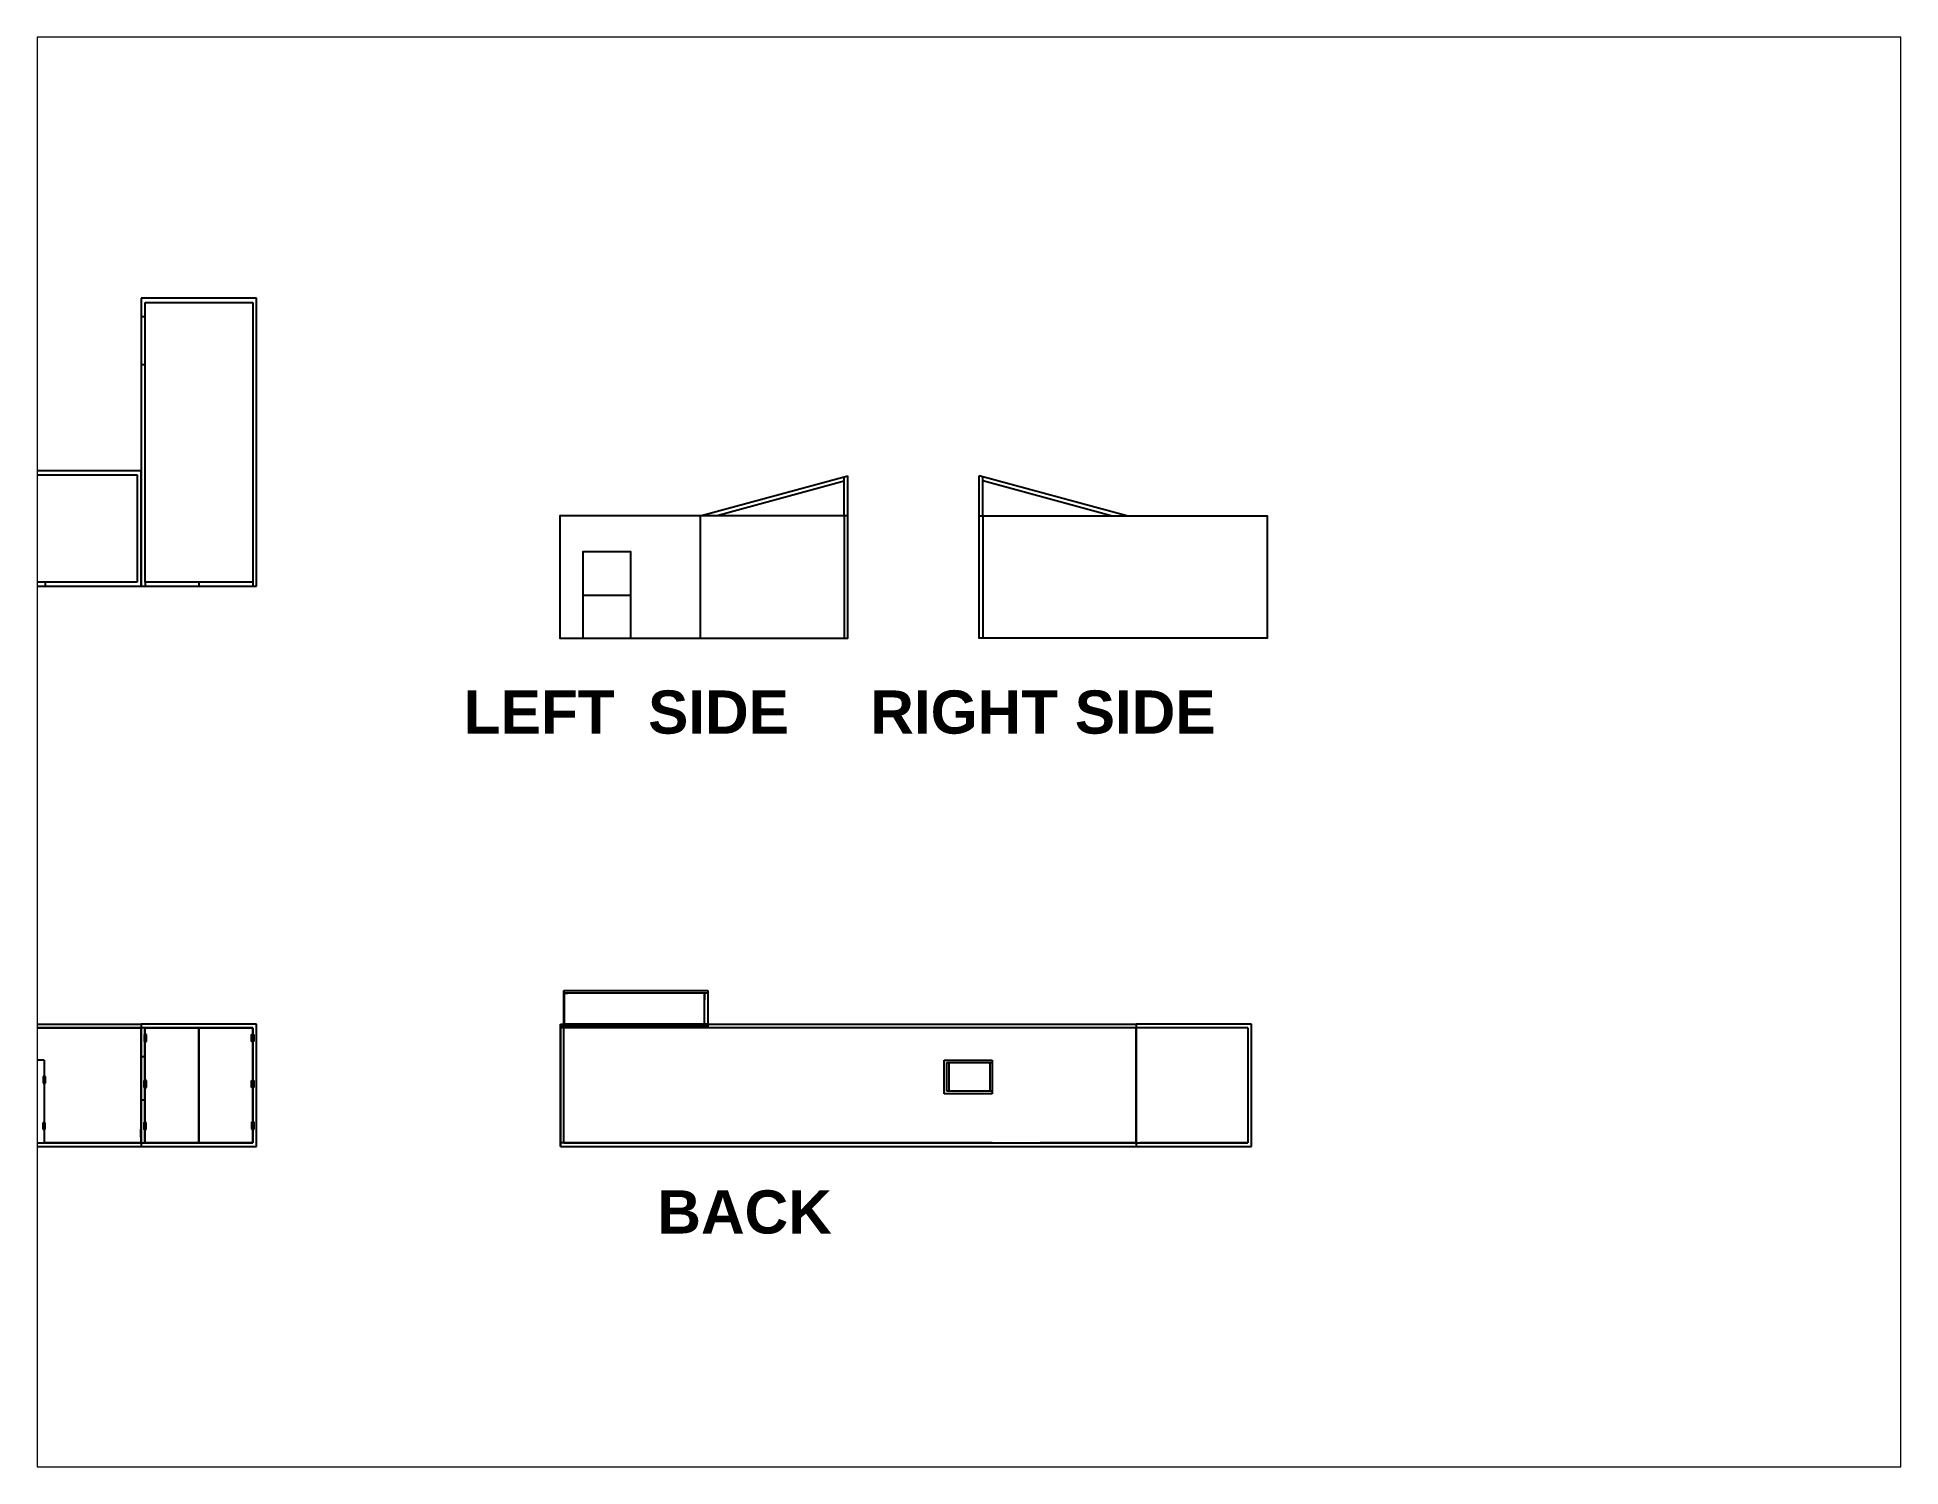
# Paper-space layout 'Layout1' of a CAD drawing. Header units: inches. Extents: x 1.08 to 9.68, y 0.82 to 7.42.
# The model-space entities are those that its viewports show. They can reach past a viewport. Long polylines and large blocks are cut down to what shows.
import ezdxf

# ---------------------------------------------------------------- set-up
doc = ezdxf.new("R2010")
doc.units = ezdxf.units.IN
doc.header["$LTSCALE"] = 48
doc.header["$MEASUREMENT"] = 0
doc.layers.get('0').update_dxf_attribs({"color": 255})
doc.layers.get('Defpoints').update_dxf_attribs({"color": 255})
for name, color, linetype in [('VMP-DOOR', 72, 'Continuous'), ('VMP-ROOF', 72, 'Continuous'), ('VMP-WALL', 72, 'Continuous'), ('VMP-WINDOW', 72, 'Continuous')]:
    doc.layers.add(name, color=color, linetype=linetype)
doc.styles.add('TITLE', font='swissb.ttf')

psp = doc.layouts.get("Layout1")

msp = doc.modelspace()

# ---------------------------------------------------------------- texts
at = {"layer": 'Defpoints', "char_height": 36, "style": 'TITLE'}
for s, insert, attachment_point in [('LEFT  SIDE', (977.8, 114.5), 3), ('RIGHT SIDE', (1333.4, 114.5), 3), ('BACK', (868.2, -302.3), 1)]:
    msp.add_mtext_dynamic_manual_height_columns(s, width=556.777, gutter_width=500, heights=[0], dxfattribs=dict(at, insert=insert, attachment_point=attachment_point))

# ---------------------------------------------------------------- linework, layer by layer
at = {"layer": 'VMP-DOOR'}
for p, q in [((441.2, 426.1), (438, 426.1)), ((441.2, 386.1, 4), (438, 386.1, 4)), ((358, 204.7, 96), (358, 201.5, 96)), ((441, -166.7, 96), (441, -262.7, 96)), ((531, -166.7, 96), (441, -166.7, 96)), ((441, -166.7, -141), (531, -166.7, -141)), ((441, -262.7, -141), (441, -166.7, -141)), ((441, -166.7, 96), (441, -262.7, 96)), ((486, -166.7, 96), (441, -166.7, 96)), ((441, -166.8, 3), (441, -262.7, 3)), ((486, -262.7, 96), (486, -166.7, 96)), ((486, -166.7, 96), (486, -262.7, 96)), ((531, -166.7, 96), (486, -166.7, 96)), ((531, -262.7, 96), (531, -166.7, 96)), ((531, -166.7, -141), (531, -262.7, -141)), ((531, -262.7, 96), (531, -166.7, 96)), ((440.3, -172.3, 96.4), (440.3, -178.3, 96.4)), ((440.9, -172.3, 96.4), (440.3, -172.3, 96.4)), ((440.3, -178.3, 96.4), (440.9, -178.3, 96.4)), ((440.9, -172.3, 96.4), (440.9, -172.3, 96)), ((440.9, -178.3, 96.4), (440.9, -178.3, 96)), ((441.6, -172.3, 96.4), (441.6, -172.3, 96)), ((442.3, -172.3, 96.4), (441.6, -172.3, 96.4)), ((441.6, -178.3, 96.4), (441.6, -178.3, 96)), ((441.6, -178.3, 96.4), (442.3, -178.3, 96.4)), ((442.3, -178.3, 96.4), (442.3, -172.3, 96.4)), ((529.8, -172.3, 96.4), (530.5, -172.3, 96.4)), ((529.8, -178.3, 96.4), (529.8, -172.3, 96.4)), ((530.5, -178.3, 96.4), (529.8, -178.3, 96.4)), ((530.5, -172.3, 96), (530.5, -172.3, 96.4)), ((530.5, -178.3, 96), (530.5, -178.3, 96.4)), ((531.2, -172.3, 96), (531.2, -172.3, 96.4)), ((531.2, -172.3, 96.4), (531.8, -172.3, 96.4)), ((531.2, -178.3, 96), (531.2, -178.3, 96.4)), ((531.8, -178.3, 96.4), (531.2, -178.3, 96.4)), ((531.8, -172.3, 96.4), (531.8, -178.3, 96.4)), ((357.1, -193.7, 95.7), (320.5, -193.7, 95.7)), ((357.1, -193.8, 95.7), (320.5, -193.8, 95.7)), ((438, -190.7, -80), (441, -190.7, -80)), ((438, -226.7, -80), (438, -190.7, -80)), ((441, -190.7, -120), (441, -262.7, -120)), ((441, -226.7, -80), (441, -190.7, -80)), ((356.8, -207.3, 96.1), (356.8, -207.3, 95.7)), ((356.8, -212.8, 96.1), (356.8, -212.8, 95.7)), ((357.5, -207.3, 96.1), (357.5, -207.3, 95.7)), ((357.5, -212.8, 96.1), (357.5, -212.8, 95.7)), ((440.9, -210.6, 96.5), (440.9, -210.6, 96.1)), ((440.9, -216.6, 96.5), (440.9, -216.6, 96.1)), ((441.6, -210.6, 96.4), (441.6, -210.6, 96)), ((441.6, -216.6, 96.4), (441.6, -216.6, 96)), ((530.5, -210.6, 96), (530.5, -210.6, 96.4)), ((530.5, -216.6, 96), (530.5, -216.6, 96.4)), ((531.2, -210.6, 96.1), (531.2, -210.6, 96.5)), ((531.2, -216.6, 96.1), (531.2, -216.6, 96.5)), ((438, -226.7, -80), (441, -226.7, -80)), ((356.1, -245.9, 96.3), (356.1, -251.4, 96.3)), ((356.7, -245.9, 96.3), (356.1, -245.9, 96.3)), ((356.7, -245.9, 96.3), (356.7, -245.9, 95.9)), ((357.4, -245.9, 96.3), (357.4, -245.9, 95.9)), ((357.9, -245.9, 96.3), (357.4, -245.9, 96.3)), ((357.9, -251.4, 96.3), (357.9, -245.9, 96.3)), ((440.1, -245.6, 96.5), (440.1, -251.6, 96.5)), ((440.7, -245.6, 96.5), (440.1, -245.6, 96.5)), ((440.7, -245.6, 96.5), (440.7, -245.6, 96.1)), ((441.4, -245.6, 96.5), (441.4, -245.6, 96.1)), ((442.1, -245.6, 96.5), (441.4, -245.6, 96.5)), ((442.1, -251.6, 96.5), (442.1, -245.6, 96.5)), ((530, -245.4, 96.4), (530, -251.4, 96.4)), ((530.7, -245.4, 96.4), (530, -245.4, 96.4)), ((530.7, -245.4, 96.4), (530.7, -245.4, 96)), ((531.4, -245.4, 96.4), (531.4, -245.4, 96)), ((532, -245.4, 96.4), (531.4, -245.4, 96.4)), ((532, -251.4, 96.4), (532, -245.4, 96.4)), ((320.5, -262.7, 95.7), (357.1, -262.7, 95.7)), ((320.5, -262.7, 95.7), (357.1, -262.7, 95.7)), ((356.1, -251.4, 96.3), (356.7, -251.4, 96.3)), ((356.7, -251.4, 96.3), (356.7, -251.4, 95.9)), ((357.4, -251.4, 96.3), (357.4, -251.4, 95.9)), ((357.4, -251.4, 96.3), (357.9, -251.4, 96.3)), ((437.6, -251.7, -79), (438, -251.7, -79)), ((437.6, -257.7, -79), (437.6, -251.7, -79)), ((437.6, -251.7, -80.4), (438, -251.7, -80.4)), ((437.6, -251.7, -79.6), (438, -251.7, -79.6)), ((437.6, -257.7, -79), (438, -257.7, -79)), ((437.6, -257.7, -79.6), (438, -257.7, -79.6)), ((437.6, -257.7, -80.4), (438, -257.7, -80.4)), ((438, -257.7, -79), (438, -251.7, -79)), ((440.1, -251.6, 96.5), (440.7, -251.6, 96.5)), ((440.7, -251.6, 96.5), (440.7, -251.6, 96.1)), ((441, -262.7, 96), (531, -262.7, 96)), ((531, -262.7, -141), (441, -262.7, -141)), ((441, -262.7, 96), (486, -262.7, 96)), ((441.4, -251.6, 96.5), (441.4, -251.6, 96.1)), ((441.4, -251.6, 96.5), (442.1, -251.6, 96.5)), ((486, -262.7, 96), (531, -262.7, 96)), ((530, -251.4, 96.4), (530.7, -251.4, 96.4)), ((530.7, -251.4, 96.4), (530.7, -251.4, 96)), ((531.4, -251.4, 96.4), (531.4, -251.4, 96)), ((531.4, -251.4, 96.4), (532, -251.4, 96.4)), ((1147.3, -262.7, 96), (1187.3, -262.7, 96)), ((1147.3, -262.7, 96), (1187.3, -262.7, 96)), ((1270.3, -262.7, 96), (1360.3, -262.7, 96)), ((1360.3, -262.7, -141), (1270.3, -262.7, -141)), ((1270.3, -262.7, 96), (1315.3, -262.7, 96)), ((1315.3, -262.7, 96), (1360.3, -262.7, 96))]:
    msp.add_line(p, q, dxfattribs=at)
at = {"layer": 'VMP-DOOR', "extrusion": (1, 0, 0)}
for p, q in [((441, -262.7, -141), (441, -166.7, -141)), ((441, -166.7, -141), (441, -166.7, 96)), ((441, -166.7, 96), (441, -262.7, 96)), ((441, -262.7, 93), (441, -166.8, 93)), ((441, -166.8, 93), (441, -166.8, 3)), ((441, -166.8, 3), (441, -262.7, 3)), ((486, -262.7, 93), (486, -166.7, 93)), ((486, -166.7, 96), (486, -166.7, 93)), ((486, -262.7, 96), (486, -166.7, 96)), ((531, -262.7, 93), (531, -166.7, 93)), ((531, -166.7, 96), (531, -166.7, 93)), ((531, -262.7, 96), (531, -166.7, 96)), ((441, -262.7, -80), (441, -190.7, -80)), ((441, -190.7, -80), (441, -190.7, -120)), ((441, -190.7, -120), (441, -262.7, -120)), ((441, -262.7, -141), (441, -262.7, -120)), ((441, -262.7, 93), (441, -262.7, 96)), ((441, -262.7, -80), (441, -262.7, 3)), ((486, -262.7, 96), (486, -262.7, 93)), ((531, -262.7, 96), (531, -262.7, 93)), ((1147.3, -262.7, 93), (1147.3, -262.7, 96)), ((1315.3, -262.7, 96), (1315.3, -262.7, 93))]:
    msp.add_line(p, q, dxfattribs=at)
at = {"layer": 'VMP-DOOR', "extrusion": (0, -1, 0)}
for p, q in [((441, -166.7, -141), (441, -166.7, 96)), ((441, -166.7, -141), (531, -166.7, -141)), ((531, -166.7, 96), (441, -166.7, 96)), ((441, -166.8, 93), (441, -166.8, 3)), ((531, -166.7, -141), (531, -166.7, 96)), ((440.3, -178.3, 96), (440.9, -178.3, 96)), ((440.3, -178.3, 96.4), (440.9, -178.3, 96.4)), ((440.3, -178.3, 96.4), (440.3, -178.3, 96)), ((440.9, -178.3, 96.4), (440.9, -178.3, 96)), ((441.6, -178.3, 96), (442.3, -178.3, 96)), ((441.6, -178.3, 96.4), (442.3, -178.3, 96.4)), ((441.6, -178.3, 96.4), (441.6, -178.3, 96)), ((442.3, -178.3, 96.4), (442.3, -178.3, 96)), ((530.5, -178.3, 96.4), (529.8, -178.3, 96.4)), ((529.8, -178.3, 96), (529.8, -178.3, 96.4)), ((530.5, -178.3, 96), (529.8, -178.3, 96)), ((530.5, -178.3, 96), (530.5, -178.3, 96.4)), ((531.8, -178.3, 96.4), (531.2, -178.3, 96.4)), ((531.2, -178.3, 96), (531.2, -178.3, 96.4)), ((531.8, -178.3, 96), (531.2, -178.3, 96)), ((531.8, -178.3, 96), (531.8, -178.3, 96.4)), ((357.1, -193.8, 95.7), (320.5, -193.8, 95.7)), ((357.1, -193.8, 93), (320.5, -193.8, 93)), ((320.5, -262.7, 93), (357.1, -262.7, 93)), ((320.5, -262.7, 95.7), (357.1, -262.7, 95.7)), ((356.1, -251.4, 95.9), (356.7, -251.4, 95.9)), ((356.1, -251.4, 96.3), (356.7, -251.4, 96.3)), ((356.1, -251.4, 96.3), (356.1, -251.4, 95.9)), ((356.7, -251.4, 96.3), (356.7, -251.4, 95.9)), ((357.1, -262.7, 95.7), (357.1, -262.7, 93)), ((357.4, -251.4, 95.9), (357.9, -251.4, 95.9)), ((357.4, -251.4, 96.3), (357.9, -251.4, 96.3)), ((357.4, -251.4, 96.3), (357.4, -251.4, 95.9)), ((357.9, -251.4, 96.3), (357.9, -251.4, 95.9)), ((440.1, -251.6, 96.1), (440.7, -251.6, 96.1)), ((440.1, -251.6, 96.5), (440.7, -251.6, 96.5)), ((440.1, -251.6, 96.5), (440.1, -251.6, 96.1)), ((440.7, -251.6, 96.5), (440.7, -251.6, 96.1)), ((441, -262.7, 93), (486, -262.7, 93)), ((441, -262.7, 96), (486, -262.7, 96)), ((441, -262.7, 96), (441, -262.7, 93)), ((441.4, -251.6, 96.1), (442.1, -251.6, 96.1)), ((441.4, -251.6, 96.5), (442.1, -251.6, 96.5)), ((441.4, -251.6, 96.5), (441.4, -251.6, 96.1)), ((442.1, -251.6, 96.5), (442.1, -251.6, 96.1)), ((486, -262.7, 96), (486, -262.7, 93)), ((486, -262.7, 93), (531, -262.7, 93)), ((486, -262.7, 96), (531, -262.7, 96)), ((486, -262.7, 96), (486, -262.7, 93)), ((530, -251.4, 96), (530.7, -251.4, 96)), ((530, -251.4, 96.4), (530.7, -251.4, 96.4)), ((530, -251.4, 96.4), (530, -251.4, 96)), ((530.7, -251.4, 96.4), (530.7, -251.4, 96)), ((531, -262.7, 96), (531, -262.7, 93)), ((531.4, -251.4, 96), (532, -251.4, 96)), ((531.4, -251.4, 96.4), (532, -251.4, 96.4)), ((531.4, -251.4, 96.4), (531.4, -251.4, 96)), ((532, -251.4, 96.4), (532, -251.4, 96)), ((1147.3, -262.7, 93), (1187.3, -262.7, 93)), ((1147.3, -262.7, 96), (1187.3, -262.7, 96)), ((1147.3, -262.7, 96), (1147.3, -262.7, 93)), ((1187.3, -262.7, 96), (1187.3, -262.7, 93)), ((1270.3, -262.7, 93), (1315.3, -262.7, 93)), ((1270.3, -262.7, 96), (1315.3, -262.7, 96)), ((1315.3, -262.7, 96), (1315.3, -262.7, 93)), ((1315.3, -262.7, 93), (1360.3, -262.7, 93)), ((1315.3, -262.7, 96), (1360.3, -262.7, 96)), ((1315.3, -262.7, 96), (1315.3, -262.7, 93))]:
    msp.add_line(p, q, dxfattribs=at)
at = {"layer": 'VMP-DOOR', "extrusion": (-1, -1.22465e-16, 0)}
for p, q in [((441, -166.7, 93), (441, -262.7, 93)), ((441, -166.7, 96), (441, -262.7, 96)), ((441, -166.7, 96), (441, -166.7, 93)), ((486, -166.7, 93), (486, -262.7, 93)), ((486, -166.7, 96), (486, -262.7, 96)), ((486, -166.7, 96), (486, -166.7, 93)), ((440.3, -172.3, 96), (440.3, -178.3, 96)), ((440.3, -172.3, 96.4), (440.3, -178.3, 96.4)), ((440.3, -172.3, 96.4), (440.3, -172.3, 96)), ((440.3, -178.3, 96.4), (440.3, -178.3, 96)), ((356.1, -245.9, 95.9), (356.1, -251.4, 95.9)), ((356.1, -245.9, 96.3), (356.1, -251.4, 96.3)), ((356.1, -245.9, 96.3), (356.1, -245.9, 95.9)), ((440.1, -245.6, 96.1), (440.1, -251.6, 96.1)), ((440.1, -245.6, 96.5), (440.1, -251.6, 96.5)), ((440.1, -245.6, 96.5), (440.1, -245.6, 96.1)), ((530, -245.4, 96), (530, -251.4, 96)), ((530, -245.4, 96.4), (530, -251.4, 96.4)), ((530, -245.4, 96.4), (530, -245.4, 96)), ((356.1, -251.4, 96.3), (356.1, -251.4, 95.9)), ((440.1, -251.6, 96.5), (440.1, -251.6, 96.1)), ((441, -262.7, 96), (441, -262.7, 93)), ((486, -262.7, 96), (486, -262.7, 93)), ((530, -251.4, 96.4), (530, -251.4, 96)), ((1147.3, -262.7, 96), (1147.3, -262.7, 93)), ((1315.3, -262.7, 96), (1315.3, -262.7, 93))]:
    msp.add_line(p, q, dxfattribs=at)
at = {"layer": 'VMP-DOOR', "extrusion": (0, 1, 0)}
for p, q in [((486, -166.7, 93), (441, -166.7, 93)), ((441, -166.7, 96), (441, -166.7, 93)), ((486, -166.7, 96), (441, -166.7, 96)), ((486, -166.7, 96), (486, -166.7, 93)), ((531, -166.7, 93), (486, -166.7, 93)), ((486, -166.7, 96), (486, -166.7, 93)), ((531, -166.7, 96), (486, -166.7, 96)), ((531, -166.7, 96), (531, -166.7, 93)), ((440.9, -172.3, 96), (440.3, -172.3, 96)), ((440.3, -172.3, 96.4), (440.3, -172.3, 96)), ((440.9, -172.3, 96.4), (440.3, -172.3, 96.4)), ((440.9, -172.3, 96.4), (440.9, -172.3, 96)), ((442.3, -172.3, 96), (441.6, -172.3, 96)), ((441.6, -172.3, 96.4), (441.6, -172.3, 96)), ((442.3, -172.3, 96.4), (441.6, -172.3, 96.4)), ((442.3, -172.3, 96.4), (442.3, -172.3, 96)), ((529.8, -172.3, 96.4), (530.5, -172.3, 96.4)), ((529.8, -172.3, 96), (530.5, -172.3, 96)), ((529.8, -172.3, 96), (529.8, -172.3, 96.4)), ((530.5, -172.3, 96), (530.5, -172.3, 96.4)), ((531.2, -172.3, 96.4), (531.8, -172.3, 96.4)), ((531.2, -172.3, 96), (531.8, -172.3, 96)), ((531.2, -172.3, 96), (531.2, -172.3, 96.4)), ((531.8, -172.3, 96), (531.8, -172.3, 96.4)), ((357.1, -193.7, 93), (320.5, -193.7, 93)), ((357.1, -193.7, 95.7), (320.5, -193.7, 95.7)), ((356.7, -245.9, 95.9), (356.1, -245.9, 95.9)), ((356.1, -245.9, 96.3), (356.1, -245.9, 95.9)), ((356.7, -245.9, 96.3), (356.1, -245.9, 96.3)), ((356.7, -245.9, 96.3), (356.7, -245.9, 95.9)), ((357.9, -245.9, 95.9), (357.4, -245.9, 95.9)), ((357.4, -245.9, 96.3), (357.4, -245.9, 95.9)), ((357.9, -245.9, 96.3), (357.4, -245.9, 96.3)), ((357.9, -245.9, 96.3), (357.9, -245.9, 95.9)), ((440.7, -245.6, 96.1), (440.1, -245.6, 96.1)), ((440.1, -245.6, 96.5), (440.1, -245.6, 96.1)), ((440.7, -245.6, 96.5), (440.1, -245.6, 96.5)), ((440.7, -245.6, 96.5), (440.7, -245.6, 96.1)), ((442.1, -245.6, 96.1), (441.4, -245.6, 96.1)), ((441.4, -245.6, 96.5), (441.4, -245.6, 96.1)), ((442.1, -245.6, 96.5), (441.4, -245.6, 96.5)), ((442.1, -245.6, 96.5), (442.1, -245.6, 96.1)), ((530.7, -245.4, 96), (530, -245.4, 96)), ((530, -245.4, 96.4), (530, -245.4, 96)), ((530.7, -245.4, 96.4), (530, -245.4, 96.4)), ((530.7, -245.4, 96.4), (530.7, -245.4, 96)), ((532, -245.4, 96), (531.4, -245.4, 96)), ((531.4, -245.4, 96.4), (531.4, -245.4, 96)), ((532, -245.4, 96.4), (531.4, -245.4, 96.4)), ((532, -245.4, 96.4), (532, -245.4, 96)), ((320.5, -262.7, 95.7), (357.1, -262.7, 95.7)), ((357.1, -262.7, 93), (357.1, -262.7, 95.7)), ((531, -262.7, -141), (441, -262.7, -141)), ((441, -262.7, -141), (441, -262.7, -120)), ((441, -262.7, -80), (441, -262.7, 3)), ((441, -262.7, 93), (441, -262.7, 96)), ((441, -262.7, 96), (531, -262.7, 96)), ((531, -262.7, -141), (531, -262.7, 96)), ((1147.3, -262.7, 93), (1147.3, -262.7, 96)), ((1147.3, -262.7, 96), (1187.3, -262.7, 96)), ((1187.3, -262.7, 93), (1187.3, -262.7, 96)), ((1360.3, -262.7, -141), (1270.3, -262.7, -141)), ((1270.3, -262.7, 96), (1360.3, -262.7, 96))]:
    msp.add_line(p, q, dxfattribs=at)
at = {"layer": 'VMP-DOOR', "extrusion": (0, 0, -1)}
for p, q in [((441, -166.7, 93), (441, -262.7, 93)), ((486, -166.7, 93), (441, -166.7, 93)), ((441, -262.7, 93), (441, -166.8, 93)), ((486, -262.7, 93), (486, -166.7, 93)), ((486, -166.7, 93), (486, -262.7, 93)), ((531, -166.7, 93), (486, -166.7, 93)), ((531, -262.7, 93), (531, -166.7, 93)), ((440.3, -172.3, 96), (440.3, -178.3, 96)), ((440.9, -172.3, 96), (440.3, -172.3, 96)), ((440.3, -178.3, 96), (440.9, -178.3, 96)), ((442.3, -172.3, 96), (441.6, -172.3, 96)), ((441.6, -178.3, 96), (442.3, -178.3, 96)), ((442.3, -178.3, 96), (442.3, -172.3, 96)), ((529.8, -178.3, 96), (529.8, -172.3, 96)), ((529.8, -172.3, 96), (530.5, -172.3, 96)), ((530.5, -178.3, 96), (529.8, -178.3, 96)), ((531.2, -172.3, 96), (531.8, -172.3, 96)), ((531.8, -178.3, 96), (531.2, -178.3, 96)), ((531.8, -172.3, 96), (531.8, -178.3, 96)), ((357.1, -193.7, 93), (320.5, -193.7, 93)), ((357.1, -193.8, 93), (320.5, -193.8, 93)), ((356.1, -245.9, 95.9), (356.1, -251.4, 95.9)), ((356.7, -245.9, 95.9), (356.1, -245.9, 95.9)), ((357.9, -245.9, 95.9), (357.4, -245.9, 95.9)), ((357.9, -251.4, 95.9), (357.9, -245.9, 95.9)), ((440.1, -245.6, 96.1), (440.1, -251.6, 96.1)), ((440.7, -245.6, 96.1), (440.1, -245.6, 96.1)), ((442.1, -245.6, 96.1), (441.4, -245.6, 96.1)), ((442.1, -251.6, 96.1), (442.1, -245.6, 96.1)), ((530, -245.4, 96), (530, -251.4, 96)), ((530.7, -245.4, 96), (530, -245.4, 96)), ((532, -245.4, 96), (531.4, -245.4, 96)), ((532, -251.4, 96), (532, -245.4, 96)), ((320.5, -262.7, 93), (357.1, -262.7, 93)), ((356.1, -251.4, 95.9), (356.7, -251.4, 95.9)), ((357.4, -251.4, 95.9), (357.9, -251.4, 95.9)), ((440.1, -251.6, 96.1), (440.7, -251.6, 96.1)), ((441, -262.7, 93), (486, -262.7, 93)), ((441.4, -251.6, 96.1), (442.1, -251.6, 96.1)), ((486, -262.7, 93), (531, -262.7, 93)), ((530, -251.4, 96), (530.7, -251.4, 96)), ((531.4, -251.4, 96), (532, -251.4, 96)), ((1147.3, -262.7, 93), (1187.3, -262.7, 93)), ((1270.3, -262.7, 93), (1315.3, -262.7, 93)), ((1315.3, -262.7, 93), (1360.3, -262.7, 93))]:
    msp.add_line(p, q, dxfattribs=at)
at = {"layer": 'VMP-DOOR', "extrusion": (-1, 0, 0)}
for p, q in [((531, -166.7, -141), (531, -166.7, 96)), ((531, -166.7, -141), (531, -262.7, -141)), ((531, -262.7, 96), (531, -166.7, 96)), ((357.1, -262.7, 93), (357.1, -262.7, 95.7)), ((531, -262.7, -141), (531, -262.7, 96)), ((1187.3, -262.7, 93), (1187.3, -262.7, 96))]:
    msp.add_line(p, q, dxfattribs=at)
at = {"layer": 'VMP-DOOR', "extrusion": (1, 1.36592e-16, 0)}
for p, q in [((442.3, -178.3, 96), (442.3, -172.3, 96)), ((442.3, -172.3, 96.4), (442.3, -172.3, 96)), ((442.3, -178.3, 96.4), (442.3, -172.3, 96.4)), ((442.3, -178.3, 96.4), (442.3, -178.3, 96)), ((357.9, -251.4, 95.9), (357.9, -245.9, 95.9)), ((357.9, -245.9, 96.3), (357.9, -245.9, 95.9)), ((357.9, -251.4, 96.3), (357.9, -245.9, 96.3)), ((442.1, -251.6, 96.1), (442.1, -245.6, 96.1)), ((442.1, -245.6, 96.5), (442.1, -245.6, 96.1)), ((442.1, -251.6, 96.5), (442.1, -245.6, 96.5)), ((532, -251.4, 96), (532, -245.4, 96)), ((532, -245.4, 96.4), (532, -245.4, 96)), ((532, -251.4, 96.4), (532, -245.4, 96.4)), ((357.9, -251.4, 96.3), (357.9, -251.4, 95.9)), ((442.1, -251.6, 96.5), (442.1, -251.6, 96.1)), ((532, -251.4, 96.4), (532, -251.4, 96))]:
    msp.add_line(p, q, dxfattribs=at)
at = {"layer": 'VMP-DOOR', "extrusion": (-1, 1.36592e-16, 0)}
for p, q in [((529.8, -178.3, 96.4), (529.8, -172.3, 96.4)), ((529.8, -172.3, 96), (529.8, -172.3, 96.4)), ((529.8, -178.3, 96), (529.8, -172.3, 96)), ((529.8, -178.3, 96), (529.8, -178.3, 96.4))]:
    msp.add_line(p, q, dxfattribs=at)
at = {"layer": 'VMP-DOOR', "extrusion": (1, -1.22465e-16, 0)}
for p, q in [((531.8, -172.3, 96.4), (531.8, -178.3, 96.4)), ((531.8, -172.3, 96), (531.8, -178.3, 96)), ((531.8, -172.3, 96), (531.8, -172.3, 96.4)), ((531.8, -178.3, 96), (531.8, -178.3, 96.4))]:
    msp.add_line(p, q, dxfattribs=at)
at = {"layer": 'VMP-DOOR', "extrusion": (5.50717e-32, -3.44509e-16, -1)}
for p, q in [((438, -190.7, -120), (438, -226.7, -120)), ((438, -190.7, -120), (441, -190.7, -120)), ((441, -190.7, -120), (441, -226.7, -120)), ((438, -226.7, -120), (441, -226.7, -120))]:
    msp.add_line(p, q, dxfattribs=at)
at = {"layer": 'VMP-DOOR', "extrusion": (-1.22465e-16, 1, -2.22045e-16)}
for p, q in [((438, -190.7, -120), (441, -190.7, -120)), ((438, -190.7, -80), (438, -190.7, -120)), ((438, -190.7, -80), (441, -190.7, -80)), ((441, -190.7, -80), (441, -190.7, -120))]:
    msp.add_line(p, q, dxfattribs=at)
at = {"layer": 'VMP-DOOR', "extrusion": (-1, -1.22465e-16, -1.28815e-32)}
for p, q in [((438, -190.7, -120), (438, -226.7, -120)), ((438, -226.7, -80), (438, -190.7, -80)), ((438, -190.7, -80), (438, -190.7, -120))]:
    msp.add_line(p, q, dxfattribs=at)
at = {"layer": 'VMP-DOOR', "extrusion": (1.22465e-16, -1, 0)}
msp.add_line((441, -190.7, -80), (441, -190.7, -120), dxfattribs=at)
at = {"layer": 'VMP-DOOR', "extrusion": (2.97382e-32, -2.42831e-16, -1)}
msp.add_line((441, -262.7, -80), (441, -190.7, -80), dxfattribs=at)
at = {"layer": 'VMP-DOOR', "extrusion": (1, 1.22465e-16, 1.28815e-32)}
for p, q in [((441, -190.7, -120), (441, -226.7, -120)), ((441, -190.7, -80), (441, -190.7, -120)), ((441, -226.7, -80), (441, -190.7, -80)), ((441, -226.7, -120), (441, -226.7, -80))]:
    msp.add_line(p, q, dxfattribs=at)
at = {"layer": 'VMP-DOOR', "extrusion": (-0.999771, -2.28567e-17, 0.02142)}
for p, q in [((356.2, -207.3, 95.7), (356.2, -212.8, 95.7)), ((356.2, -207.3, 96.1), (356.2, -212.8, 96.1)), ((356.2, -207.3, 96.1), (356.2, -207.3, 95.7)), ((356.2, -212.8, 96.1), (356.2, -212.8, 95.7))]:
    msp.add_line(p, q, dxfattribs=at)
at = {"layer": 'VMP-DOOR', "extrusion": (9.95839e-17, 1, -2.19133e-18)}
for p, q in [((356.8, -207.3, 95.7), (356.2, -207.3, 95.7)), ((356.2, -207.3, 96.1), (356.2, -207.3, 95.7)), ((356.8, -207.3, 96.1), (356.2, -207.3, 96.1)), ((356.8, -207.3, 96.1), (356.8, -207.3, 95.7)), ((358.1, -207.3, 95.7), (357.5, -207.3, 95.7)), ((357.5, -207.3, 96.1), (357.5, -207.3, 95.7)), ((358.1, -207.3, 96.1), (357.5, -207.3, 96.1)), ((358.1, -207.3, 96.1), (358.1, -207.3, 95.7))]:
    msp.add_line(p, q, dxfattribs=at)
at = {"layer": 'VMP-DOOR', "extrusion": (0.02142, 5.77279e-20, 0.999771)}
for p, q in [((356.2, -207.3, 96.1), (356.2, -212.8, 96.1)), ((356.8, -207.3, 96.1), (356.2, -207.3, 96.1)), ((356.2, -212.8, 96.1), (356.8, -212.8, 96.1)), ((358.1, -207.3, 96.1), (357.5, -207.3, 96.1)), ((357.5, -212.8, 96.1), (358.1, -212.8, 96.1)), ((358.1, -212.8, 96.1), (358.1, -207.3, 96.1))]:
    msp.add_line(p, q, dxfattribs=at)
at = {"layer": 'VMP-DOOR', "extrusion": (-0.02142, -5.77279e-20, -0.999771)}
for p, q in [((356.2, -207.3, 95.7), (356.2, -212.8, 95.7)), ((356.8, -207.3, 95.7), (356.2, -207.3, 95.7)), ((356.2, -212.8, 95.7), (356.8, -212.8, 95.7)), ((358.1, -207.3, 95.7), (357.5, -207.3, 95.7)), ((357.5, -212.8, 95.7), (358.1, -212.8, 95.7)), ((358.1, -212.8, 95.7), (358.1, -207.3, 95.7))]:
    msp.add_line(p, q, dxfattribs=at)
at = {"layer": 'VMP-DOOR', "extrusion": (-9.95839e-17, -1, 2.19133e-18)}
for p, q in [((356.2, -212.8, 95.7), (356.8, -212.8, 95.7)), ((356.2, -212.8, 96.1), (356.8, -212.8, 96.1)), ((356.2, -212.8, 96.1), (356.2, -212.8, 95.7)), ((356.8, -212.8, 96.1), (356.8, -212.8, 95.7)), ((357.5, -212.8, 95.7), (358.1, -212.8, 95.7)), ((357.5, -212.8, 96.1), (358.1, -212.8, 96.1)), ((357.5, -212.8, 96.1), (357.5, -212.8, 95.7)), ((358.1, -212.8, 96.1), (358.1, -212.8, 95.7))]:
    msp.add_line(p, q, dxfattribs=at)
at = {"layer": 'VMP-DOOR', "extrusion": (0.999771, 3.69844e-17, -0.02142)}
for p, q in [((358.1, -212.8, 95.7), (358.1, -207.3, 95.7)), ((358.1, -207.3, 96.1), (358.1, -207.3, 95.7)), ((358.1, -212.8, 96.1), (358.1, -207.3, 96.1)), ((358.1, -212.8, 96.1), (358.1, -212.8, 95.7))]:
    msp.add_line(p, q, dxfattribs=at)
at = {"layer": 'VMP-DOOR', "extrusion": (-0.998901, -3.68624e-17, 0.046864)}
for p, q in [((440.2, -210.6, 96.1), (440.2, -216.6, 96.1)), ((440.3, -210.6, 96.5), (440.2, -210.6, 96.1)), ((440.3, -216.6, 96.5), (440.2, -216.6, 96.1)), ((440.3, -210.6, 96.5), (440.3, -216.6, 96.5))]:
    msp.add_line(p, q, dxfattribs=at)
at = {"layer": 'VMP-DOOR', "extrusion": (8.51784e-17, 1, -1.10424e-17)}
for p, q in [((440.9, -210.6, 96.1), (440.2, -210.6, 96.1)), ((440.3, -210.6, 96.5), (440.2, -210.6, 96.1)), ((440.9, -210.6, 96.5), (440.3, -210.6, 96.5)), ((440.9, -210.6, 96.5), (440.9, -210.6, 96.1)), ((442.2, -210.6, 96), (441.6, -210.6, 96)), ((441.6, -210.6, 96.4), (441.6, -210.6, 96)), ((442.3, -210.6, 96.4), (441.6, -210.6, 96.4)), ((442.3, -210.6, 96.4), (442.2, -210.6, 96))]:
    msp.add_line(p, q, dxfattribs=at)
at = {"layer": 'VMP-DOOR', "extrusion": (-0.046864, -7.03848e-18, -0.998901)}
for p, q in [((440.2, -210.6, 96.1), (440.2, -216.6, 96.1)), ((440.9, -210.6, 96.1), (440.2, -210.6, 96.1)), ((440.2, -216.6, 96.1), (440.9, -216.6, 96.1)), ((442.2, -210.6, 96), (441.6, -210.6, 96)), ((441.6, -216.6, 96), (442.2, -216.6, 96)), ((442.2, -216.6, 96), (442.2, -210.6, 96))]:
    msp.add_line(p, q, dxfattribs=at)
at = {"layer": 'VMP-DOOR', "extrusion": (-8.51784e-17, -1, 1.10424e-17)}
for p, q in [((440.2, -216.6, 96.1), (440.9, -216.6, 96.1)), ((440.3, -216.6, 96.5), (440.2, -216.6, 96.1)), ((440.3, -216.6, 96.5), (440.9, -216.6, 96.5)), ((440.9, -216.6, 96.5), (440.9, -216.6, 96.1)), ((441.6, -216.6, 96), (442.2, -216.6, 96)), ((441.6, -216.6, 96.4), (442.3, -216.6, 96.4)), ((441.6, -216.6, 96.4), (441.6, -216.6, 96)), ((442.3, -216.6, 96.4), (442.2, -216.6, 96))]:
    msp.add_line(p, q, dxfattribs=at)
at = {"layer": 'VMP-DOOR', "extrusion": (0.046864, 7.03848e-18, 0.998901)}
for p, q in [((440.3, -210.6, 96.5), (440.3, -216.6, 96.5)), ((440.9, -210.6, 96.5), (440.3, -210.6, 96.5)), ((440.3, -216.6, 96.5), (440.9, -216.6, 96.5)), ((442.3, -210.6, 96.4), (441.6, -210.6, 96.4)), ((441.6, -216.6, 96.4), (442.3, -216.6, 96.4)), ((442.3, -216.6, 96.4), (442.3, -210.6, 96.4))]:
    msp.add_line(p, q, dxfattribs=at)
at = {"layer": 'VMP-DOOR', "extrusion": (0.998901, 5.09901e-17, -0.046864)}
for p, q in [((442.2, -216.6, 96), (442.2, -210.6, 96)), ((442.3, -210.6, 96.4), (442.2, -210.6, 96)), ((442.3, -216.6, 96.4), (442.2, -216.6, 96)), ((442.3, -216.6, 96.4), (442.3, -210.6, 96.4))]:
    msp.add_line(p, q, dxfattribs=at)
at = {"layer": 'VMP-DOOR', "extrusion": (-0.998901, 5.09901e-17, -0.046864)}
for p, q in [((529.8, -216.6, 96.4), (529.8, -210.6, 96.4)), ((529.9, -210.6, 96), (529.8, -210.6, 96.4)), ((529.9, -216.6, 96), (529.8, -216.6, 96.4)), ((529.9, -216.6, 96), (529.9, -210.6, 96))]:
    msp.add_line(p, q, dxfattribs=at)
at = {"layer": 'VMP-DOOR', "extrusion": (-8.51784e-17, 1, -1.10424e-17)}
for p, q in [((529.8, -210.6, 96.4), (530.5, -210.6, 96.4)), ((529.9, -210.6, 96), (529.8, -210.6, 96.4)), ((529.9, -210.6, 96), (530.5, -210.6, 96)), ((530.5, -210.6, 96), (530.5, -210.6, 96.4)), ((531.2, -210.6, 96.5), (531.8, -210.6, 96.5)), ((531.2, -210.6, 96.1), (531.8, -210.6, 96.1)), ((531.2, -210.6, 96.1), (531.2, -210.6, 96.5)), ((531.8, -210.6, 96.1), (531.8, -210.6, 96.5))]:
    msp.add_line(p, q, dxfattribs=at)
at = {"layer": 'VMP-DOOR', "extrusion": (-0.046864, 7.03848e-18, 0.998901)}
for p, q in [((529.8, -210.6, 96.4), (530.5, -210.6, 96.4)), ((529.8, -216.6, 96.4), (529.8, -210.6, 96.4)), ((530.5, -216.6, 96.4), (529.8, -216.6, 96.4)), ((531.2, -210.6, 96.5), (531.8, -210.6, 96.5)), ((531.8, -216.6, 96.5), (531.2, -216.6, 96.5)), ((531.8, -210.6, 96.5), (531.8, -216.6, 96.5))]:
    msp.add_line(p, q, dxfattribs=at)
at = {"layer": 'VMP-DOOR', "extrusion": (8.51784e-17, -1, 1.10424e-17)}
for p, q in [((530.5, -216.6, 96.4), (529.8, -216.6, 96.4)), ((529.9, -216.6, 96), (529.8, -216.6, 96.4)), ((530.5, -216.6, 96), (529.9, -216.6, 96)), ((530.5, -216.6, 96), (530.5, -216.6, 96.4)), ((531.8, -216.6, 96.5), (531.2, -216.6, 96.5)), ((531.2, -216.6, 96.1), (531.2, -216.6, 96.5)), ((531.8, -216.6, 96.1), (531.2, -216.6, 96.1)), ((531.8, -216.6, 96.1), (531.8, -216.6, 96.5))]:
    msp.add_line(p, q, dxfattribs=at)
at = {"layer": 'VMP-DOOR', "extrusion": (0.046864, -7.03848e-18, -0.998901)}
for p, q in [((529.9, -216.6, 96), (529.9, -210.6, 96)), ((529.9, -210.6, 96), (530.5, -210.6, 96)), ((530.5, -216.6, 96), (529.9, -216.6, 96)), ((531.2, -210.6, 96.1), (531.8, -210.6, 96.1)), ((531.8, -216.6, 96.1), (531.2, -216.6, 96.1)), ((531.8, -210.6, 96.1), (531.8, -216.6, 96.1))]:
    msp.add_line(p, q, dxfattribs=at)
at = {"layer": 'VMP-DOOR', "extrusion": (0.998901, -3.68624e-17, 0.046864)}
for p, q in [((531.8, -210.6, 96.5), (531.8, -216.6, 96.5)), ((531.8, -210.6, 96.1), (531.8, -216.6, 96.1)), ((531.8, -210.6, 96.1), (531.8, -210.6, 96.5)), ((531.8, -216.6, 96.1), (531.8, -216.6, 96.5))]:
    msp.add_line(p, q, dxfattribs=at)
at = {"layer": 'VMP-DOOR', "extrusion": (-0.005591, -5.67236e-16, -0.999984)}
for p, q in [((437.8, -226.7, -120), (437.8, -262.7, -120)), ((437.8, -226.7, -120), (440.8, -226.7, -120)), ((440.8, -226.7, -120), (440.8, -262.7, -120)), ((437.8, -262.7, -120), (440.8, -262.7, -120))]:
    msp.add_line(p, q, dxfattribs=at)
at = {"layer": 'VMP-DOOR', "extrusion": (-1.2591e-16, 1, -4.44074e-16)}
for p, q in [((437.8, -226.7, -120), (440.8, -226.7, -120)), ((438, -226.7, -80), (441, -226.7, -80)), ((441, -226.7, -80), (440.8, -226.7, -120))]:
    msp.add_line(p, q, dxfattribs=at)
at = {"layer": 'VMP-DOOR', "extrusion": (-0.999984, -1.23426e-16, 0.005591)}
for p, q in [((437.8, -226.7, -120), (437.8, -262.7, -120)), ((438, -262.7, -80), (438, -226.7, -80)), ((437.8, -262.7, -120), (438, -262.7, -80))]:
    msp.add_line(p, q, dxfattribs=at)
at = {"layer": 'VMP-DOOR', "extrusion": (1.22465e-16, -1, 2.22045e-16)}
for p, q in [((438, -226.7, -80), (441, -226.7, -80)), ((438, -226.7, -120), (441, -226.7, -120)), ((441, -226.7, -120), (441, -226.7, -80))]:
    msp.add_line(p, q, dxfattribs=at)
at = {"layer": 'VMP-DOOR', "extrusion": (0.005591, 9.30433e-16, 0.999984)}
for p, q in [((438, -226.7, -80), (441, -226.7, -80)), ((438, -262.7, -80), (438, -226.7, -80)), ((441, -262.7, -80), (441, -226.7, -80)), ((438, -262.7, -80), (441, -262.7, -80))]:
    msp.add_line(p, q, dxfattribs=at)
at = {"layer": 'VMP-DOOR', "extrusion": (0.999984, 1.23426e-16, -0.005591)}
for p, q in [((440.8, -226.7, -120), (440.8, -262.7, -120)), ((441, -226.7, -80), (440.8, -226.7, -120)), ((441, -262.7, -80), (441, -226.7, -80)), ((440.8, -262.7, -120), (441, -262.7, -80))]:
    msp.add_line(p, q, dxfattribs=at)
at = {"layer": 'VMP-DOOR', "extrusion": (1, 1.21415e-16, 0)}
for p, q in [((357.1, -262.7, 95.7), (357.1, -262.7, 93)), ((1187.3, -262.7, 96), (1187.3, -262.7, 93))]:
    msp.add_line(p, q, dxfattribs=at)
at = {"layer": 'VMP-DOOR', "extrusion": (-1.22465e-16, 1, 1.11022e-15)}
for p, q in [((437.6, -251.7, -79.6), (438, -251.7, -79.6)), ((437.6, -251.7, -79), (437.6, -251.7, -79.6)), ((437.6, -251.7, -79), (438, -251.7, -79)), ((437.6, -251.7, -81), (438, -251.7, -81)), ((437.6, -251.7, -80.4), (437.6, -251.7, -81)), ((437.6, -251.7, -80.4), (438, -251.7, -80.4)), ((438, -251.7, -79), (438, -251.7, -79.6)), ((438, -251.7, -80.4), (438, -251.7, -81))]:
    msp.add_line(p, q, dxfattribs=at)
at = {"layer": 'VMP-DOOR', "extrusion": (-1.23532e-31, 9.73631e-16, -1)}
for p, q in [((437.6, -251.7, -81), (437.6, -257.7, -81)), ((437.6, -251.7, -81), (438, -251.7, -81)), ((437.6, -257.7, -81), (438, -257.7, -81)), ((438, -251.7, -81), (438, -257.7, -81))]:
    msp.add_line(p, q, dxfattribs=at)
at = {"layer": 'VMP-DOOR', "extrusion": (-1, -1.22465e-16, 4.29636e-33)}
for p, q in [((437.6, -257.7, -79), (437.6, -251.7, -79)), ((437.6, -251.7, -79), (437.6, -251.7, -79.6)), ((437.6, -251.7, -80.4), (437.6, -251.7, -81)), ((437.6, -251.7, -81), (437.6, -257.7, -81)), ((437.6, -257.7, -81), (437.6, -257.7, -80.4)), ((437.6, -257.7, -79.6), (437.6, -257.7, -79))]:
    msp.add_line(p, q, dxfattribs=at)
at = {"layer": 'VMP-DOOR', "extrusion": (1.22465e-16, -1, -1.11022e-15)}
for p, q in [((437.6, -257.7, -80.4), (438, -257.7, -80.4)), ((437.6, -257.7, -81), (437.6, -257.7, -80.4)), ((437.6, -257.7, -81), (438, -257.7, -81)), ((437.6, -257.7, -79), (438, -257.7, -79)), ((437.6, -257.7, -79.6), (437.6, -257.7, -79)), ((437.6, -257.7, -79.6), (438, -257.7, -79.6)), ((438, -257.7, -81), (438, -257.7, -80.4)), ((438, -257.7, -79.6), (438, -257.7, -79))]:
    msp.add_line(p, q, dxfattribs=at)
at = {"layer": 'VMP-DOOR', "extrusion": (1.2591e-16, -1, 4.44074e-16)}
for p, q in [((437.8, -262.7, -120), (438, -262.7, -80)), ((437.8, -262.7, -120), (440.8, -262.7, -120)), ((438, -262.7, -80), (441, -262.7, -80)), ((440.8, -262.7, -120), (441, -262.7, -80))]:
    msp.add_line(p, q, dxfattribs=at)
at = {"layer": 'VMP-DOOR', "extrusion": (1, 1.22465e-16, -4.29636e-33)}
for p, q in [((438, -257.7, -79), (438, -251.7, -79)), ((438, -251.7, -81), (438, -257.7, -81)), ((438, -251.7, -80.4), (438, -251.7, -81)), ((438, -251.7, -79), (438, -251.7, -79.6)), ((438, -257.7, -79.6), (438, -257.7, -79)), ((438, -257.7, -81), (438, -257.7, -80.4))]:
    msp.add_line(p, q, dxfattribs=at)
at = {"layer": 'VMP-DOOR'}
msp.add_lwpolyline([(806, 158), (846, 158), (846, 230), (806, 230)], close=True, dxfattribs=at)
for points in [[(441.2, 204.8), (441.2, 201.5)], [(486, 204.8), (486, 201.5)], [(530.9, 204.8), (530.9, 201.5)]]:
    msp.add_lwpolyline(points, dxfattribs=at)
at = {"layer": 'VMP-DOOR', "elevation": 0}
msp.add_lwpolyline([(806, 194), (846, 194)], dxfattribs=at)
at = {"layer": 'VMP-DOOR'}
for centre, radius, start, end in [((441.3, -172.3, 96), 0.375, 0, 180), ((441.3, -172.3, 96.4), 0.375, 0, 180), ((441.3, -172.3, 96.4), 0.375, 0, 180), ((441.3, -178.3, 96), 0.365, 180, 0), ((441.3, -178.3, 96.4), 0.365, 180, 0), ((441.3, -178.3, 96.4), 0.365, 180, 0), ((530.8, -172.3, 96.4), 0.375, 0, 180), ((530.8, -178.3, 96.4), 0.365, 180, 0), ((357, -245.9, 95.9), 0.343, 0, 180), ((357, -245.9, 96.3), 0.343, 0, 180), ((357, -245.9, 96.3), 0.343, 0, 180), ((441.1, -245.6, 96.1), 0.375, 0, 180), ((441.1, -245.6, 96.5), 0.375, 0, 180), ((441.1, -245.6, 96.5), 0.375, 0, 180), ((531, -245.4, 96), 0.375, 0, 180), ((531, -245.4, 96.4), 0.375, 0, 180), ((531, -245.4, 96.4), 0.375, 0, 180), ((357, -251.4, 95.9), 0.334, 180, 0), ((357, -251.4, 96.3), 0.334, 180, 0), ((357, -251.4, 96.3), 0.334, 180, 0), ((441.1, -251.6, 96.1), 0.365, 180, 0), ((441.1, -251.6, 96.5), 0.365, 180, 0), ((441.1, -251.6, 96.5), 0.365, 180, 0), ((531, -251.4, 96), 0.365, 180, 0), ((531, -251.4, 96.4), 0.365, 180, 0), ((531, -251.4, 96.4), 0.365, 180, 0)]:
    msp.add_arc(centre, radius, start, end, dxfattribs=at)
at = {"layer": 'VMP-DOOR', "extrusion": (0, 0, -1)}
for centre, radius, start, end in [((-441.3, -172.3, -96), 0.375, 0, 180), ((-441.3, -178.3, -96), 0.365, 180, 0), ((-530.8, -172.3, -96.4), 0.375, 0, 180), ((-530.8, -172.3, -96), 0.375, 0, 180), ((-530.8, -172.3, -96), 0.375, 0, 180), ((-530.8, -178.3, -96.4), 0.365, 180, 0), ((-530.8, -178.3, -96), 0.365, 180, 0), ((-530.8, -178.3, -96), 0.365, 180, 0), ((-357, -245.9, -95.9), 0.343, 0, 180), ((-441.1, -245.6, -96.1), 0.375, 0, 180), ((-531, -245.4, -96), 0.375, 0, 180), ((-357, -251.4, -95.9), 0.334, 180, 0), ((-441.1, -251.6, -96.1), 0.365, 180, 0), ((-531, -251.4, -96), 0.365, 180, 0)]:
    msp.add_arc(centre, radius, start, end, dxfattribs=at)
at = {"layer": 'VMP-DOOR', "extrusion": (0.02142, 5.77279e-20, 0.999771)}
for centre, radius, start, end in [((-207.3, -355, 103.4), 0.343, 270, 90), ((-207.3, -355, 103.7), 0.343, 270, 90), ((-207.3, -355, 103.7), 0.343, 270, 90), ((-212.8, -355, 103.4), 0.334, 90, 270), ((-212.8, -355, 103.7), 0.334, 90, 270), ((-212.8, -355, 103.7), 0.334, 90, 270)]:
    msp.add_arc(centre, radius, start, end, dxfattribs=at)
at = {"layer": 'VMP-DOOR', "extrusion": (-0.02142, -5.77279e-20, -0.999771)}
for centre, radius, start, end in [((207.3, -355, -103.4), 0.343, 90, 270), ((212.8, -355, -103.4), 0.334, 270, 90)]:
    msp.add_arc(centre, radius, start, end, dxfattribs=at)
at = {"layer": 'VMP-DOOR', "extrusion": (0.046864, 7.03848e-18, 0.998901)}
for centre, radius, start, end in [((-210.6, -436.2, 116.6), 0.375, 270, 90), ((-210.6, -436.2, 117), 0.375, 270, 90), ((-210.6, -436.2, 117), 0.375, 270, 90), ((-216.6, -436.2, 116.6), 0.365, 90, 270), ((-216.6, -436.2, 117), 0.365, 90, 270), ((-216.6, -436.2, 117), 0.365, 90, 270)]:
    msp.add_arc(centre, radius, start, end, dxfattribs=at)
at = {"layer": 'VMP-DOOR', "extrusion": (-0.046864, -7.03848e-18, -0.998901)}
for centre, radius, start, end in [((210.6, -436.2, -116.6), 0.375, 90, 270), ((216.6, -436.2, -116.6), 0.365, 270, 90)]:
    msp.add_arc(centre, radius, start, end, dxfattribs=at)
at = {"layer": 'VMP-DOOR', "extrusion": (0.046864, -7.03848e-18, -0.998901)}
for centre, radius, start, end in [((-210.6, 534.8, -71.5), 0.375, 270, 90), ((-210.6, 534.8, -71.1), 0.375, 270, 90), ((-210.6, 534.8, -71.1), 0.375, 270, 90), ((-216.6, 534.8, -71.5), 0.365, 90, 270), ((-216.6, 534.8, -71.1), 0.365, 90, 270), ((-216.6, 534.8, -71.1), 0.365, 90, 270)]:
    msp.add_arc(centre, radius, start, end, dxfattribs=at)
at = {"layer": 'VMP-DOOR', "extrusion": (-0.046864, 7.03848e-18, 0.998901)}
for centre, radius, start, end in [((210.6, 534.8, 71.5), 0.375, 90, 270), ((216.6, 534.8, 71.5), 0.365, 270, 90)]:
    msp.add_arc(centre, radius, start, end, dxfattribs=at)
at = {"layer": 'VMP-DOOR', "extrusion": (-1, -1.22465e-16, 4.29636e-33)}
for centre, radius, start, end in [((251.7, -80, -437.6), 0.365, 90, 270), ((251.7, -80, -437.6), 0.365, 90, 270), ((257.7, -80, -437.6), 0.375, 270, 90), ((257.7, -80, -437.6), 0.375, 270, 90), ((251.7, -80, -438), 0.365, 90, 270), ((257.7, -80, -438), 0.375, 270, 90)]:
    msp.add_arc(centre, radius, start, end, dxfattribs=at)
at = {"layer": 'VMP-DOOR', "extrusion": (1, 1.22465e-16, -4.29636e-33)}
for centre, radius, start, end in [((-251.7, -80, 438), 0.365, 270, 90), ((-257.7, -80, 438), 0.375, 90, 270)]:
    msp.add_arc(centre, radius, start, end, dxfattribs=at)
at = {"layer": 'VMP-ROOF', "extrusion": (-1, -4.89677e-18, 8.71321e-17)}
for p, q in [((790.3, -135.8, 94.9), (790.3, -137.7, 95.4)), ((790.3, -163.7, 3), (790.3, -135.8, 94.9)), ((790.3, -165.6, 3.6), (790.3, -137.7, 95.4)), ((790.3, -163.7, 3), (790.3, -165.6, 3.6))]:
    msp.add_line(p, q, dxfattribs=at)
at = {"layer": 'VMP-ROOF', "extrusion": (1.36586e-16, 0.290589, 0.956848)}
for p, q in [((790.3, -135.8, 94.9), (910.3, -135.8, 94.9)), ((790.3, -135.8, 94.9), (790.3, -137.7, 95.4)), ((790.3, -137.7, 95.4), (910.3, -137.7, 95.4)), ((910.3, -135.8, 94.9), (910.3, -137.7, 95.4))]:
    msp.add_line(p, q, dxfattribs=at)
at = {"layer": 'VMP-ROOF', "extrusion": (-3.00051e-17, 0.956848, -0.290589)}
for p, q in [((790.3, -163.7, 3), (790.3, -135.8, 94.9)), ((790.3, -135.8, 94.9), (910.3, -135.8, 94.9)), ((910.3, -135.8, 94.9), (910.3, -163.7, 3)), ((910.3, -163.7, 3), (790.3, -163.7, 3))]:
    msp.add_line(p, q, dxfattribs=at)
at = {"layer": 'VMP-ROOF', "extrusion": (3.00051e-17, -0.956848, 0.290589)}
for p, q in [((790.3, -137.7, 95.4), (910.3, -137.7, 95.4)), ((790.3, -165.6, 3.6), (790.3, -137.7, 95.4)), ((910.3, -137.7, 95.4), (910.3, -165.6, 3.6)), ((910.3, -165.6, 3.6), (790.3, -165.6, 3.6))]:
    msp.add_line(p, q, dxfattribs=at)
at = {"layer": 'VMP-ROOF', "extrusion": (-1, 5.49353e-18, 1.73973e-16)}
for p, q in [((790.3, -137.7, 95.4), (790.3, -163.7, 94.5)), ((790.3, -138.7, 92.4), (790.3, -137.7, 95.4)), ((790.3, -138.7, 92.4), (790.3, -163.6, 91.5)), ((790.3, -163.7, 94.5), (790.3, -163.6, 91.5))]:
    msp.add_line(p, q, dxfattribs=at)
at = {"layer": 'VMP-ROOF', "extrusion": (8.25962e-17, -0.036358, 0.999339)}
for p, q in [((790.3, -137.7, 95.4), (790.3, -163.7, 94.5)), ((790.3, -137.7, 95.4), (793.3, -137.7, 95.4)), ((790.3, -163.7, 94.5), (793.3, -163.7, 94.5))]:
    msp.add_line(p, q, dxfattribs=at)
at = {"layer": 'VMP-ROOF', "extrusion": (1.39258e-17, 0.956848, -0.290589)}
for p, q in [((790.3, -138.7, 92.4), (790.3, -137.7, 95.4)), ((790.3, -137.7, 95.4), (793.3, -137.7, 95.4)), ((790.5, -137.8, 95.2), (793.1, -137.8, 95.2)), ((790.5, -138.6, 92.6), (790.5, -137.8, 95.2))]:
    msp.add_line(p, q, dxfattribs=at)
at = {"layer": 'VMP-ROOF'}
for p, q in [((790.3, -138.7, 92.4), (790.3, -163.6, 91.5)), ((790.5, -138.6, 92.6), (790.5, -163.6, 91.7)), ((907.3, -137.7, 95.4), (910.3, -137.7, 95.4)), ((910.3, -137.7, 95.4), (910.3, -163.7, 95.4)), ((910.3, -138.7, 92.4), (910.3, -163.6, 91.4)), ((910.3, -138.8, 92.4), (910.3, -163.7, 92.4)), ((790.3, -166.8, 93), (787.3, -166.8, 93)), ((910.3, -163.7, 3), (790.3, -163.7, 3)), ((910.3, -166.7, 3), (910.3, -163.7, 3))]:
    msp.add_line(p, q, dxfattribs=at)
at = {"layer": 'VMP-ROOF', "extrusion": (8.46537e-18, 0.036358, -0.999339)}
for p, q in [((790.5, -137.8, 95.2), (790.5, -163.7, 94.3)), ((790.5, -137.8, 95.2), (793.1, -137.8, 95.2)), ((793.1, -163.7, 94.3), (790.5, -163.7, 94.3))]:
    msp.add_line(p, q, dxfattribs=at)
at = {"layer": 'VMP-ROOF', "extrusion": (1, -1.21151e-17, 8.0302e-18)}
for p, q in [((790.5, -137.8, 95.2), (790.5, -163.7, 94.3)), ((790.5, -138.6, 92.6), (790.5, -137.8, 95.2)), ((790.5, -138.6, 92.6), (790.5, -163.6, 91.7)), ((790.5, -163.7, 94.3), (790.5, -163.6, 91.7))]:
    msp.add_line(p, q, dxfattribs=at)
at = {"layer": 'VMP-ROOF', "extrusion": (1.32078e-16, 0.956848, -0.290589)}
for p, q in [((793.4, -137.7, 95.4), (795.4, -137.7, 95.4)), ((809.4, -137.7, 95.4), (811.4, -137.7, 95.4)), ((825.4, -137.7, 95.4), (827.4, -137.7, 95.4)), ((841.4, -137.7, 95.4), (843.4, -137.7, 95.4)), ((857.4, -137.7, 95.4), (859.4, -137.7, 95.4)), ((873.4, -137.7, 95.4), (875.4, -137.7, 95.4)), ((889.4, -137.7, 95.4), (891.4, -137.7, 95.4)), ((905.4, -137.7, 95.4), (907.4, -137.7, 95.4)), ((907.4, -165.6, 3.6), (907.4, -137.7, 95.4))]:
    msp.add_line(p, q, dxfattribs=at)
at = {"layer": 'VMP-ROOF', "extrusion": (2.64072e-16, 0.290589, 0.956848)}
for p, q in [((793.4, -137.7, 95.4), (795.4, -137.7, 95.4)), ((809.4, -137.7, 95.4), (811.4, -137.7, 95.4)), ((825.4, -137.7, 95.4), (827.4, -137.7, 95.4)), ((841.4, -137.7, 95.4), (843.4, -137.7, 95.4)), ((857.4, -137.7, 95.4), (859.4, -137.7, 95.4)), ((873.4, -137.7, 95.4), (875.4, -137.7, 95.4)), ((889.4, -137.7, 95.4), (891.4, -137.7, 95.4)), ((905.4, -137.7, 95.4), (907.4, -137.7, 95.4)), ((907.4, -137.7, 95.4), (907.4, -143.5, 97.2))]:
    msp.add_line(p, q, dxfattribs=at)
at = {"layer": 'VMP-ROOF', "extrusion": (1.1995e-16, -0.039599, 0.999216)}
for p, q in [((907.3, -137.7, 95.4), (910.3, -137.7, 95.4)), ((910.3, -137.7, 95.4), (910.3, -163.7, 94.4))]:
    msp.add_line(p, q, dxfattribs=at)
at = {"layer": 'VMP-ROOF', "extrusion": (1.47244e-15, 0.956848, -0.290589)}
for p, q in [((907.3, -137.7, 95.4), (910.3, -137.7, 95.4)), ((910.3, -137.7, 95.4), (910.3, -138.7, 92.4))]:
    msp.add_line(p, q, dxfattribs=at)
at = {"layer": 'VMP-ROOF', "extrusion": (-2.9891e-17, 0.944591, -0.328251)}
for p, q in [((907.3, -137.7, 95.4), (910.3, -137.7, 95.4)), ((910.3, -137.7, 95.4), (910.3, -138.8, 92.4))]:
    msp.add_line(p, q, dxfattribs=at)
at = {"layer": 'VMP-ROOF', "extrusion": (1, -5.06334e-17, -2.60605e-16)}
for p, q in [((907.4, -137.7, 95.4), (907.4, -143.5, 97.2)), ((907.4, -165.6, 3.6), (907.4, -137.7, 95.4))]:
    msp.add_line(p, q, dxfattribs=at)
at = {"layer": 'VMP-ROOF', "extrusion": (1, 3.13582e-17, 0)}
for p, q in [((910.3, -135.8, 94.9), (910.3, -163.7, 3)), ((910.3, -135.8, 94.9), (910.3, -137.7, 95.4)), ((910.3, -137.7, 95.4), (910.3, -165.6, 3.6)), ((910.3, -163.7, 3), (910.3, -165.6, 3.6))]:
    msp.add_line(p, q, dxfattribs=at)
at = {"layer": 'VMP-ROOF', "extrusion": (1, -1.56648e-15, -9.09902e-17)}
for p, q in [((910.3, -137.7, 95.4), (910.3, -138.7, 92.4)), ((910.3, -137.7, 95.4), (910.3, -163.7, 94.4)), ((910.3, -138.7, 92.4), (910.3, -163.6, 91.4)), ((910.3, -163.7, 94.4), (910.3, -163.6, 91.4))]:
    msp.add_line(p, q, dxfattribs=at)
at = {"layer": 'VMP-ROOF', "extrusion": (1, 0, -9.10616e-17)}
for p, q in [((910.3, -137.7, 95.4), (910.3, -138.8, 92.4)), ((910.3, -137.7, 95.4), (910.3, -163.7, 95.4)), ((910.3, -138.8, 92.4), (910.3, -163.7, 92.4))]:
    msp.add_line(p, q, dxfattribs=at)
at = {"layer": 'VMP-ROOF', "extrusion": (-1, 1.0788e-16, -1.34288e-16)}
for p, q in [((790.3, -144.2, 94.9), (790.3, -145.4, 91.1)), ((790.3, -145.1, 95.2), (790.3, -144.2, 94.9)), ((790.3, -145.1, 95.2), (790.3, -146.3, 91.3)), ((790.3, -146.3, 91.3), (790.3, -145.4, 91.1))]:
    msp.add_line(p, q, dxfattribs=at)
at = {"layer": 'VMP-ROOF', "extrusion": (-2.20463e-16, 0.290589, 0.956848)}
msp.add_line((790.3, -145.1, 95.2), (790.3, -144.2, 94.9), dxfattribs=at)
at = {"layer": 'VMP-ROOF', "extrusion": (1.42247e-16, 0.956848, -0.290589)}
msp.add_line((790.3, -144.2, 94.9), (790.3, -145.4, 91.1), dxfattribs=at)
at = {"layer": 'VMP-ROOF', "extrusion": (-1.42247e-16, -0.956848, 0.290589)}
msp.add_line((790.3, -145.1, 95.2), (790.3, -146.3, 91.3), dxfattribs=at)
at = {"layer": 'VMP-ROOF', "extrusion": (2.20463e-16, -0.290589, -0.956848)}
msp.add_line((790.3, -146.3, 91.3), (790.3, -145.4, 91.1), dxfattribs=at)
at = {"layer": 'VMP-ROOF', "extrusion": (0, 1, 0)}
for p, q in [((787.3, -163.7), (787.3, -163.7, 96)), ((790.3, -163.7, 3), (790.3, -163.7, 93)), ((910.3, -163.7, 3), (790.3, -163.7, 3)), ((790.3, -163.7, 93), (910.3, -163.7, 93))]:
    msp.add_line(p, q, dxfattribs=at)
at = {"layer": 'VMP-ROOF', "extrusion": (-1, 0, 0)}
for p, q in [((787.3, -163.7), (787.3, -163.7, 96)), ((787.3, -166.8, 93), (787.3, -166.8, 93)), ((788.3, -163.3, -1), (788.3, -164.3, -35)), ((788.3, -163.8, -1), (788.3, -163.3, -1)), ((788.3, -163.8, -1), (788.3, -164.8, -35)), ((788.3, -164.8, -35), (788.3, -164.3, -35)), ((910.3, -166.7, 93), (910.3, -163.7, 93)), ((910.3, -166.7, 3), (910.3, -163.7, 3)), ((910.3, -166.7, 93), (910.3, -166.7, 3))]:
    msp.add_line(p, q, dxfattribs=at)
at = {"layer": 'VMP-ROOF', "extrusion": (-7.6332e-34, 0.999507, -0.031385)}
for p, q in [((787.3, -164.9, -36), (787.3, -163.7)), ((787.3, -163.7), (907.3, -163.7)), ((788.3, -164.8, -35), (788.3, -163.8, -1))]:
    msp.add_line(p, q, dxfattribs=at)
at = {"layer": 'VMP-ROOF', "extrusion": (-1, -3.84359e-18, -1.22404e-16)}
for p, q in [((787.3, -163.7), (787.3, -165.7, 0.1)), ((787.3, -164.9, -36), (787.3, -163.7)), ((787.3, -164.9, -36), (787.3, -166.9, -35.9)), ((787.3, -166.9, -35.9), (787.3, -165.7, 0.1))]:
    msp.add_line(p, q, dxfattribs=at)
at = {"layer": 'VMP-ROOF', "extrusion": (-1.22465e-16, 0.031385, 0.999507)}
for p, q in [((787.3, -163.7), (907.3, -163.7)), ((787.3, -163.7), (787.3, -165.7, 0.1)), ((788.3, -164.8, -35), (788.3, -166.8, -34.9))]:
    msp.add_line(p, q, dxfattribs=at)
at = {"layer": 'VMP-ROOF', "extrusion": (1.22465e-16, -0.031385, -0.999507)}
for p, q in [((787.3, -164.9, -36), (787.3, -166.9, -35.9)), ((788.3, -163.8, -1), (788.3, -165.8, -0.9))]:
    msp.add_line(p, q, dxfattribs=at)
at = {"layer": 'VMP-ROOF', "extrusion": (7.6332e-34, -0.999507, 0.031385)}
for p, q in [((787.3, -166.9, -35.9), (787.3, -165.7, 0.1)), ((788.3, -166.8, -34.9), (788.3, -165.8, -0.9))]:
    msp.add_line(p, q, dxfattribs=at)
at = {"layer": 'VMP-ROOF', "extrusion": (0, -1, 0)}
for p, q in [((787.3, -166.8, 93), (787.3, -166.8, 93)), ((790.3, -166.8, 93), (787.3, -166.8, 93)), ((910.3, -166.7, 93), (910.3, -166.7, 3))]:
    msp.add_line(p, q, dxfattribs=at)
at = {"layer": 'VMP-ROOF', "extrusion": (-1.29647e-16, 0.031385, 0.999507)}
msp.add_line((788.3, -163.8, -1), (788.3, -163.3, -1), dxfattribs=at)
at = {"layer": 'VMP-ROOF', "extrusion": (0, 0.999507, -0.031385)}
msp.add_line((788.3, -163.3, -1), (788.3, -164.3, -35), dxfattribs=at)
at = {"layer": 'VMP-ROOF', "extrusion": (1, 3.84359e-18, 1.22404e-16)}
for p, q in [((788.3, -164.8, -35), (788.3, -163.8, -1)), ((788.3, -163.8, -1), (788.3, -165.8, -0.9)), ((788.3, -164.8, -35), (788.3, -166.8, -34.9)), ((788.3, -166.8, -34.9), (788.3, -165.8, -0.9))]:
    msp.add_line(p, q, dxfattribs=at)
at = {"layer": 'VMP-ROOF', "extrusion": (0, -0.999507, 0.031385)}
msp.add_line((788.3, -163.8, -1), (788.3, -164.8, -35), dxfattribs=at)
at = {"layer": 'VMP-ROOF', "extrusion": (9.2605e-17, -0.031385, -0.999507)}
msp.add_line((788.3, -164.8, -35), (788.3, -164.3, -35), dxfattribs=at)
at = {"layer": 'VMP-ROOF', "extrusion": (-1.18151e-17, -0.999339, -0.036358)}
for p, q in [((790.3, -163.7, 94.5), (790.3, -163.6, 91.5)), ((790.3, -163.7, 94.5), (793.3, -163.7, 94.5)), ((790.5, -163.7, 94.3), (790.5, -163.6, 91.7)), ((793.1, -163.7, 94.3), (790.5, -163.7, 94.3))]:
    msp.add_line(p, q, dxfattribs=at)
at = {"layer": 'VMP-ROOF', "extrusion": (0, 0, -1)}
for p, q in [((790.3, -166.8, 93), (790.3, -163.7, 93)), ((790.3, -163.7, 93), (910.3, -163.7, 93)), ((910.3, -166.7, 93), (910.3, -163.7, 93))]:
    msp.add_line(p, q, dxfattribs=at)
at = {"layer": 'VMP-ROOF', "extrusion": (1, 0, 0)}
for p in [(790.3, -163.7, 3), (790.3, -166.8, 93)]:
    msp.add_line(p, (790.3, -163.7, 93), dxfattribs=at)
at = {"layer": 'VMP-ROOF', "extrusion": (-2.09435e-16, -0.290589, -0.956848)}
for p, q in [((790.3, -163.7, 3), (790.3, -165.6, 3.6)), ((910.3, -163.7, 3), (790.3, -163.7, 3)), ((910.3, -165.6, 3.6), (790.3, -165.6, 3.6)), ((910.3, -163.7, 3), (910.3, -165.6, 3.6))]:
    msp.add_line(p, q, dxfattribs=at)
at = {"layer": 'VMP-ROOF', "extrusion": (-1, 1.57008e-15, 0)}
msp.add_line((910.1, -163.6, 91.6), (910.1, -163.7, 94.2), dxfattribs=at)
at = {"layer": 'VMP-ROOF', "extrusion": (-1.56885e-15, -0.999216, -0.039599)}
for p, q in [((910.1, -163.6, 91.6), (910.1, -163.7, 94.2)), ((910.3, -163.7, 94.4), (910.3, -163.6, 91.4))]:
    msp.add_line(p, q, dxfattribs=at)
at = {"layer": 'VMP-ROOF'}
for points, elevation in [([(903.8, 260), (1026.8, 293.5)], 3), ([(916.9, 260), (1023.8, 289.2)], 3), ([(1023.8, 260), (1023.8, 292.7)], 94.9), ([(1259.4, 260), (1136.4, 293.5)], 3), ([(1139.4, 260), (1139.4, 292.7)], 94.9), ([(1246.3, 260), (1139.4, 289.2)], 3), ([(903.8, 260), (903.8, 158)], 3), ([(1023.8, 260), (1023.8, 158)], 94.9), ([(1139.4, 260), (1139.4, 158)], 94.9), ([(357.1, -193.8), (357.1, -262.7)], 93)]:
    msp.add_lwpolyline(points, dxfattribs=dict(at, elevation=elevation))
for points in [[(1026.8, 260), (1026.8, 293.5)], [(1136.4, 260), (1136.4, 293.5)]]:
    msp.add_lwpolyline(points, dxfattribs=at)
for points, knots in [([(790.3, -138.7, 92.4), (790.4, -138.7, 92.4), (790.4, -138.7, 92.4), (790.4, -138.7, 92.4), (790.4, -138.7, 92.4), (790.5, -138.6, 92.5), (790.5, -138.6, 92.5), (790.5, -138.6, 92.5), (790.5, -138.6, 92.6), (790.5, -138.6, 92.6)], [0, 0, 0, 0, 0.2219434, 0.2219434, 0.385676, 0.385676, 0.5536392, 0.5536392, 0.7700131, 0.7700131, 0.7700131, 0.7700131]), ([(790.3, -138.7, 92.4), (790.4, -138.7, 92.4), (790.4, -138.7, 92.4), (790.4, -138.7, 92.4), (790.4, -138.7, 92.4), (790.5, -138.6, 92.5), (790.5, -138.6, 92.5), (790.5, -138.6, 92.5), (790.5, -138.6, 92.6), (790.5, -138.6, 92.6)], [0, 0, 0, 0, 0.2219434, 0.2219434, 0.385676, 0.385676, 0.5536392, 0.5536392, 0.7700131, 0.7700131, 0.7700131, 0.7700131]), ([(793.1, -137.8, 95.2), (793.2, -137.8, 95.3), (793.2, -137.8, 95.3), (793.2, -137.8, 95.3), (793.3, -137.8, 95.3), (793.3, -137.8, 95.3), (793.3, -137.8, 95.3), (793.3, -137.8, 95.4), (793.3, -137.8, 95.4), (793.3, -137.7, 95.4)], [0, 0, 0, 0, 0.1954781, 0.1954781, 0.3791717, 0.3791717, 0.559417, 0.559417, 0.7591268, 0.7591268, 0.7591268, 0.7591268]), ([(793.1, -137.8, 95.2), (793.2, -137.8, 95.3), (793.2, -137.8, 95.3), (793.2, -137.8, 95.3), (793.3, -137.8, 95.3), (793.3, -137.8, 95.3), (793.3, -137.8, 95.3), (793.3, -137.8, 95.4), (793.3, -137.8, 95.4), (793.3, -137.7, 95.4)], [0, 0, 0, 0, 0.1954781, 0.1954781, 0.3791717, 0.3791717, 0.559417, 0.559417, 0.7591268, 0.7591268, 0.7591268, 0.7591268])]:
    msp.add_open_spline(points, degree=3, knots=knots, dxfattribs=at)
msp.add_open_spline([(790.5, -163.6, 91.7), (790.5, -163.6, 91.5), (790.3, -163.6, 91.5)], degree=2, dxfattribs=at)
msp.add_open_spline([(790.5, -163.6, 91.7), (790.5, -163.6, 91.5), (790.3, -163.6, 91.5)], degree=2, dxfattribs=at)
at = {"layer": 'VMP-WALL'}
for p, q in [((438, 441.5), (438, 201.5)), ((534, 441.5), (438, 441.5)), ((441.2, 204.8), (441.2, 438.1)), ((441.2, 438.1), (530.9, 438.1)), ((530.9, 438.1), (530.9, 204.8)), ((534, 201.5), (534, 441.5)), ((438, 297.5), (-42, 297.5)), ((438, 201.5), (438, 297.5)), ((-38.6, 294.3), (434.7, 294.3)), ((434.7, 294.3), (434.7, 204.7)), ((434.7, 204.7), (-38.6, 204.7)), ((530.9, 204.8), (441.2, 204.8)), ((-42, 201.5), (438, 201.5)), ((438, 201.5), (534, 201.5)), ((-42, -163.7, 96), (438, -163.7, 96)), ((81, -166.7, 3), (438, -166.7, 3)), ((438, -163.7, 96), (438, -265.7, 96)), ((534, -163.7, 96), (438, -163.7, 96)), ((441, -166.8, 3), (438, -166.8, 3)), ((534, -265.7, 96), (534, -163.7, 96)), ((787.3, -163.7, 96), (1267.3, -163.7, 96)), ((787.3, -163.7, 96), (787.3, -265.7, 96)), ((787.3, -262.7, 93), (787.3, -166.8, 93)), ((790.3, -262.7, 3), (790.3, -163.7, 3)), ((790.3, -262.7, 93), (790.3, -166.8, 93)), ((1267.3, -163.7, 96), (1267.3, -265.7, 96)), ((1363.3, -163.7, 96), (1267.3, -163.7, 96)), ((-39, -262.7, 3), (438, -262.7, 3)), ((790.3, -262.7, 93), (787.3, -262.7, 93)), ((790.3, -262.7, 3), (1270.3, -262.7, 93)), ((-42, -265.7, 96), (438, -265.7, 96)), ((438, -265.7, 96), (534, -265.7, 96)), ((787.3, -265.7, 96), (1267.3, -265.7, 96))]:
    msp.add_line(p, q, dxfattribs=at)
at = {"layer": 'VMP-WALL', "extrusion": (0, 0, -1)}
for p, q in [((-42, -163.7), (438, -163.7)), ((438, -166.8, 93), (-42, -166.8, 93)), ((438, -166.8, 93), (-39, -166.8, 93)), ((81, -166.7, 93), (438, -166.7, 93)), ((534, -163.7, -144), (438, -163.7, -144)), ((438, -262.7, 93), (438, -166.8, 93)), ((441, -166.8, 93), (438, -166.8, 93)), ((534, -265.7, -144), (534, -163.7, -144)), ((787.3, -265.7), (787.3, -163.7)), ((787.3, -163.7), (1267.3, -163.7)), ((787.3, -262.7, 93), (787.3, -166.8, 93)), ((1267.3, -166.8, 93), (787.3, -166.8, 93)), ((1360.3, -166.8, 96), (790.3, -166.8, 93)), ((1363.3, -163.7, -144), (1267.3, -163.7, -144)), ((1267.3, -262.7, 93), (1267.3, -166.8, 93)), ((438, -262.7, 93), (358, -262.7, 93)), ((1147.3, -262.7, 93), (787.3, -262.7, 93)), ((1267.3, -262.7, 93), (1187.3, -262.7, 93)), ((-42, -265.7), (438, -265.7)), ((438, -265.7, -144), (534, -265.7, -144)), ((787.3, -265.7), (1267.3, -265.7))]:
    msp.add_line(p, q, dxfattribs=at)
at = {"layer": 'VMP-WALL', "extrusion": (0, 1, 0)}
for p, q in [((-42, -163.7), (438, -163.7)), ((-42, -163.7, 96), (438, -163.7, 96)), ((534, -163.7, 96), (438, -163.7, 96)), ((534, -163.7, -144), (438, -163.7, -144)), ((534, -163.7, -144), (534, -163.7, 96)), ((787.3, -163.7), (1267.3, -163.7)), ((787.3, -163.7, 96), (1267.3, -163.7, 96)), ((1363.3, -163.7, 96), (1267.3, -163.7, 96)), ((1363.3, -163.7, -144), (1267.3, -163.7, -144)), ((1363.3, -163.7, -144), (1363.3, -163.7, 96)), ((-39, -262.7, 3), (438, -262.7, 3)), ((438, -262.7, 93), (358, -262.7, 93)), ((790.3, -262.7, 93), (787.3, -262.7, 93)), ((787.3, -262.7, 93), (787.3, -262.7, 93)), ((1147.3, -262.7, 93), (787.3, -262.7, 93)), ((790.3, -262.7, 3), (790.3, -262.7, 93)), ((790.3, -262.7, 3), (1270.3, -262.7, 93)), ((1267.3, -262.7, 93), (1187.3, -262.7, 93))]:
    msp.add_line(p, q, dxfattribs=at)
at = {"layer": 'VMP-WALL', "extrusion": (0, -1, 0)}
for p, q in [((438, -166.8, 93), (-42, -166.8, 93)), ((438, -166.8, 93), (-39, -166.8, 93)), ((81, -166.7, 93), (438, -166.7, 93)), ((81, -166.7, 3), (438, -166.7, 3)), ((441, -166.8, 3), (438, -166.8, 3)), ((441, -166.8, 93), (438, -166.8, 93)), ((1267.3, -166.8, 93), (787.3, -166.8, 93)), ((-42, -265.7, 96), (438, -265.7, 96)), ((-42, -265.7), (438, -265.7)), ((438, -265.7, 96), (534, -265.7, 96)), ((438, -265.7, -144), (534, -265.7, -144)), ((787.3, -265.7, 96), (1267.3, -265.7, 96)), ((787.3, -265.7, 96), (787.3, -265.7)), ((787.3, -265.7), (1267.3, -265.7)), ((1267.3, -265.7, 96), (1363.3, -265.7, 96))]:
    msp.add_line(p, q, dxfattribs=at)
at = {"layer": 'VMP-WALL', "extrusion": (1, 0, 0)}
for p, q in [((534, -265.7, 96), (534, -163.7, 96)), ((534, -265.7, -144), (534, -163.7, -144)), ((534, -163.7, -144), (534, -163.7, 96)), ((790.3, -262.7, 3), (790.3, -163.7, 3)), ((790.3, -262.7, 93), (790.3, -166.8, 93)), ((1363.3, -265.7, 96), (1363.3, -163.7, 96)), ((1363.3, -163.7, -144), (1363.3, -163.7, 96)), ((790.3, -262.7, 3), (790.3, -262.7, 93))]:
    msp.add_line(p, q, dxfattribs=at)
at = {"layer": 'VMP-WALL', "extrusion": (-1, 0, 0)}
for p, q in [((787.3, -265.7), (787.3, -163.7)), ((787.3, -163.7, 96), (787.3, -265.7, 96)), ((787.3, -262.7, 93), (787.3, -166.8, 93)), ((787.3, -262.7, 93), (787.3, -166.8, 93)), ((787.3, -262.7, 93), (787.3, -262.7, 93)), ((787.3, -265.7, 96), (787.3, -265.7))]:
    msp.add_line(p, q, dxfattribs=at)
at = {"layer": 'VMP-WALL'}
for points in [[(1026.8, 260), (786.8, 260), (786.8, 158), (1026.8, 158)], [(1136.4, 260), (1376.4, 260), (1376.4, 158), (1136.4, 158)]]:
    msp.add_lwpolyline(points, close=True, dxfattribs=at)
for points, elevation in [([(806, 230), (806, 158)], 0), ([(1360.3, -166.8), (1360.3, -262.7)], 96)]:
    msp.add_lwpolyline(points, dxfattribs=dict(at, elevation=elevation))
at = {"layer": 'VMP-WINDOW', "extrusion": (-2.77556e-17, 1.15046e-18, -1)}
for p, q in [((1107.3, -193.7, 93), (1147.3, -193.7, 93)), ((1107.3, -221.7, 93), (1107.3, -193.7, 93)), ((1109.3, -195.7, 93), (1145.3, -195.7, 93)), ((1109.3, -219.7, 93), (1109.3, -195.7, 93)), ((1145.3, -195.7, 93), (1145.3, -219.7, 93)), ((1147.3, -193.7, 93), (1147.3, -221.7, 93)), ((1147.3, -221.7, 93), (1107.3, -221.7, 93)), ((1145.3, -219.7, 93), (1109.3, -219.7, 93))]:
    msp.add_line(p, q, dxfattribs=at)
at = {"layer": 'VMP-WINDOW'}
for p, q in [((1107.3, -193.7, 94), (1147.3, -193.7, 94)), ((1107.3, -221.7, 94), (1107.3, -193.7, 94)), ((1109.3, -219.7, 94), (1109.3, -195.7, 94)), ((1109.3, -195.7, 94), (1145.3, -195.7, 94)), ((1111.3, -195.7, 4), (1147.3, -195.7, 4)), ((1111.3, -219.7, 4), (1111.3, -195.7, 4)), ((1145.3, -195.7, 94), (1145.3, -219.7, 94)), ((1147.3, -193.7, 94), (1147.3, -221.7, 94)), ((1147.3, -195.7, 4), (1147.3, -219.7, 4)), ((1147.3, -221.7, 94), (1107.3, -221.7, 94)), ((1145.3, -219.7, 94), (1109.3, -219.7, 94)), ((1147.3, -219.7, 4), (1111.3, -219.7, 4))]:
    msp.add_line(p, q, dxfattribs=at)
at = {"layer": 'VMP-WINDOW', "extrusion": (1.09274e-16, 1, 1.15046e-18)}
for p, q in [((1107.3, -193.7, 94), (1147.3, -193.7, 94)), ((1107.3, -193.7, 93), (1147.3, -193.7, 93)), ((1107.3, -193.7, 93), (1107.3, -193.7, 94))]:
    msp.add_line(p, q, dxfattribs=at)
at = {"layer": 'VMP-WINDOW', "extrusion": (-1, 1.56106e-16, 2.77556e-17)}
for p, q in [((1107.3, -221.7, 94), (1107.3, -193.7, 94)), ((1107.3, -193.7, 93), (1107.3, -193.7, 94)), ((1107.3, -221.7, 93), (1107.3, -193.7, 93)), ((1107.3, -221.7, 93), (1107.3, -221.7, 94))]:
    msp.add_line(p, q, dxfattribs=at)
at = {"layer": 'VMP-WINDOW', "extrusion": (1, -1.82123e-16, -2.77556e-17)}
for p, q in [((1109.3, -219.7, 94), (1109.3, -195.7, 94)), ((1109.3, -219.7, 93), (1109.3, -195.7, 93)), ((1109.3, -195.7, 93), (1109.3, -195.7, 94)), ((1109.3, -219.7, 93), (1109.3, -219.7, 94))]:
    msp.add_line(p, q, dxfattribs=at)
at = {"layer": 'VMP-WINDOW', "extrusion": (-1.21415e-16, -1, -1.15046e-18)}
for p, q in [((1109.3, -195.7, 94), (1145.3, -195.7, 94)), ((1109.3, -195.7, 93), (1109.3, -195.7, 94)), ((1109.3, -195.7, 93), (1145.3, -195.7, 93))]:
    msp.add_line(p, q, dxfattribs=at)
at = {"layer": 'VMP-WINDOW', "extrusion": (0, 0, -1)}
for p, q in [((1111.3, -195.7, 1), (1147.3, -195.7, 1)), ((1111.3, -219.7, 1), (1111.3, -195.7, 1)), ((1147.3, -195.7, 1), (1147.3, -219.7, 1)), ((1147.3, -219.7, 1), (1111.3, -219.7, 1))]:
    msp.add_line(p, q, dxfattribs=at)
at = {"layer": 'VMP-WINDOW', "extrusion": (0, -1, 0)}
for p, q in [((1111.3, -195.7, 4), (1111.3, -195.7, 1)), ((1111.3, -195.7, 1), (1147.3, -195.7, 1)), ((1111.3, -195.7, 4), (1147.3, -195.7, 4))]:
    msp.add_line(p, q, dxfattribs=at)
at = {"layer": 'VMP-WINDOW', "extrusion": (1, 0, 0)}
for p, q in [((1111.3, -219.7, 1), (1111.3, -195.7, 1)), ((1111.3, -195.7, 4), (1111.3, -195.7, 1)), ((1111.3, -219.7, 4), (1111.3, -195.7, 4)), ((1111.3, -219.7, 4), (1111.3, -219.7, 1))]:
    msp.add_line(p, q, dxfattribs=at)
at = {"layer": 'VMP-WINDOW', "extrusion": (-1, 9.10616e-17, 2.77556e-17)}
for p, q in [((1145.3, -195.7, 94), (1145.3, -219.7, 94)), ((1145.3, -195.7, 93), (1145.3, -219.7, 93))]:
    msp.add_line(p, q, dxfattribs=at)
at = {"layer": 'VMP-WINDOW', "extrusion": (1, 0, -2.77556e-17)}
for p, q in [((1147.3, -193.7, 94), (1147.3, -221.7, 94)), ((1147.3, -193.7, 93), (1147.3, -221.7, 93))]:
    msp.add_line(p, q, dxfattribs=at)
at = {"layer": 'VMP-WINDOW', "extrusion": (-1, 0, 0)}
for p, q in [((1147.3, -195.7, 1), (1147.3, -219.7, 1)), ((1147.3, -195.7, 4), (1147.3, -219.7, 4))]:
    msp.add_line(p, q, dxfattribs=at)
at = {"layer": 'VMP-WINDOW', "extrusion": (-5.4637e-17, -1, -1.15046e-18)}
for p, q in [((1147.3, -221.7, 94), (1107.3, -221.7, 94)), ((1107.3, -221.7, 93), (1107.3, -221.7, 94)), ((1147.3, -221.7, 93), (1107.3, -221.7, 93))]:
    msp.add_line(p, q, dxfattribs=at)
at = {"layer": 'VMP-WINDOW', "extrusion": (1.21415e-16, 1, 1.15046e-18)}
for p, q in [((1145.3, -219.7, 94), (1109.3, -219.7, 94)), ((1145.3, -219.7, 93), (1109.3, -219.7, 93)), ((1109.3, -219.7, 93), (1109.3, -219.7, 94))]:
    msp.add_line(p, q, dxfattribs=at)
at = {"layer": 'VMP-WINDOW', "extrusion": (0, 1, 0)}
for p, q in [((1147.3, -219.7, 1), (1111.3, -219.7, 1)), ((1111.3, -219.7, 4), (1111.3, -219.7, 1)), ((1147.3, -219.7, 4), (1111.3, -219.7, 4))]:
    msp.add_line(p, q, dxfattribs=at)

msp.set_redraw_order([(e.dxf.handle, doc.entitydb.next_handle()) for e in msp.query("TEXT MTEXT ATTDEF DIMENSION ARC_DIMENSION")])  # texts and dimensions are drawn at this point

# ---------------------------------------------------------------- viewports
at = {"layer": '0'}
psp.add_viewport(center=(5.375, 4.125), size=(8.6, 6.6), view_center_point=(1127.8745, 63.1858), view_height=1191.881265, dxfattribs=at)

doc.saveas('drawing.dxf')
